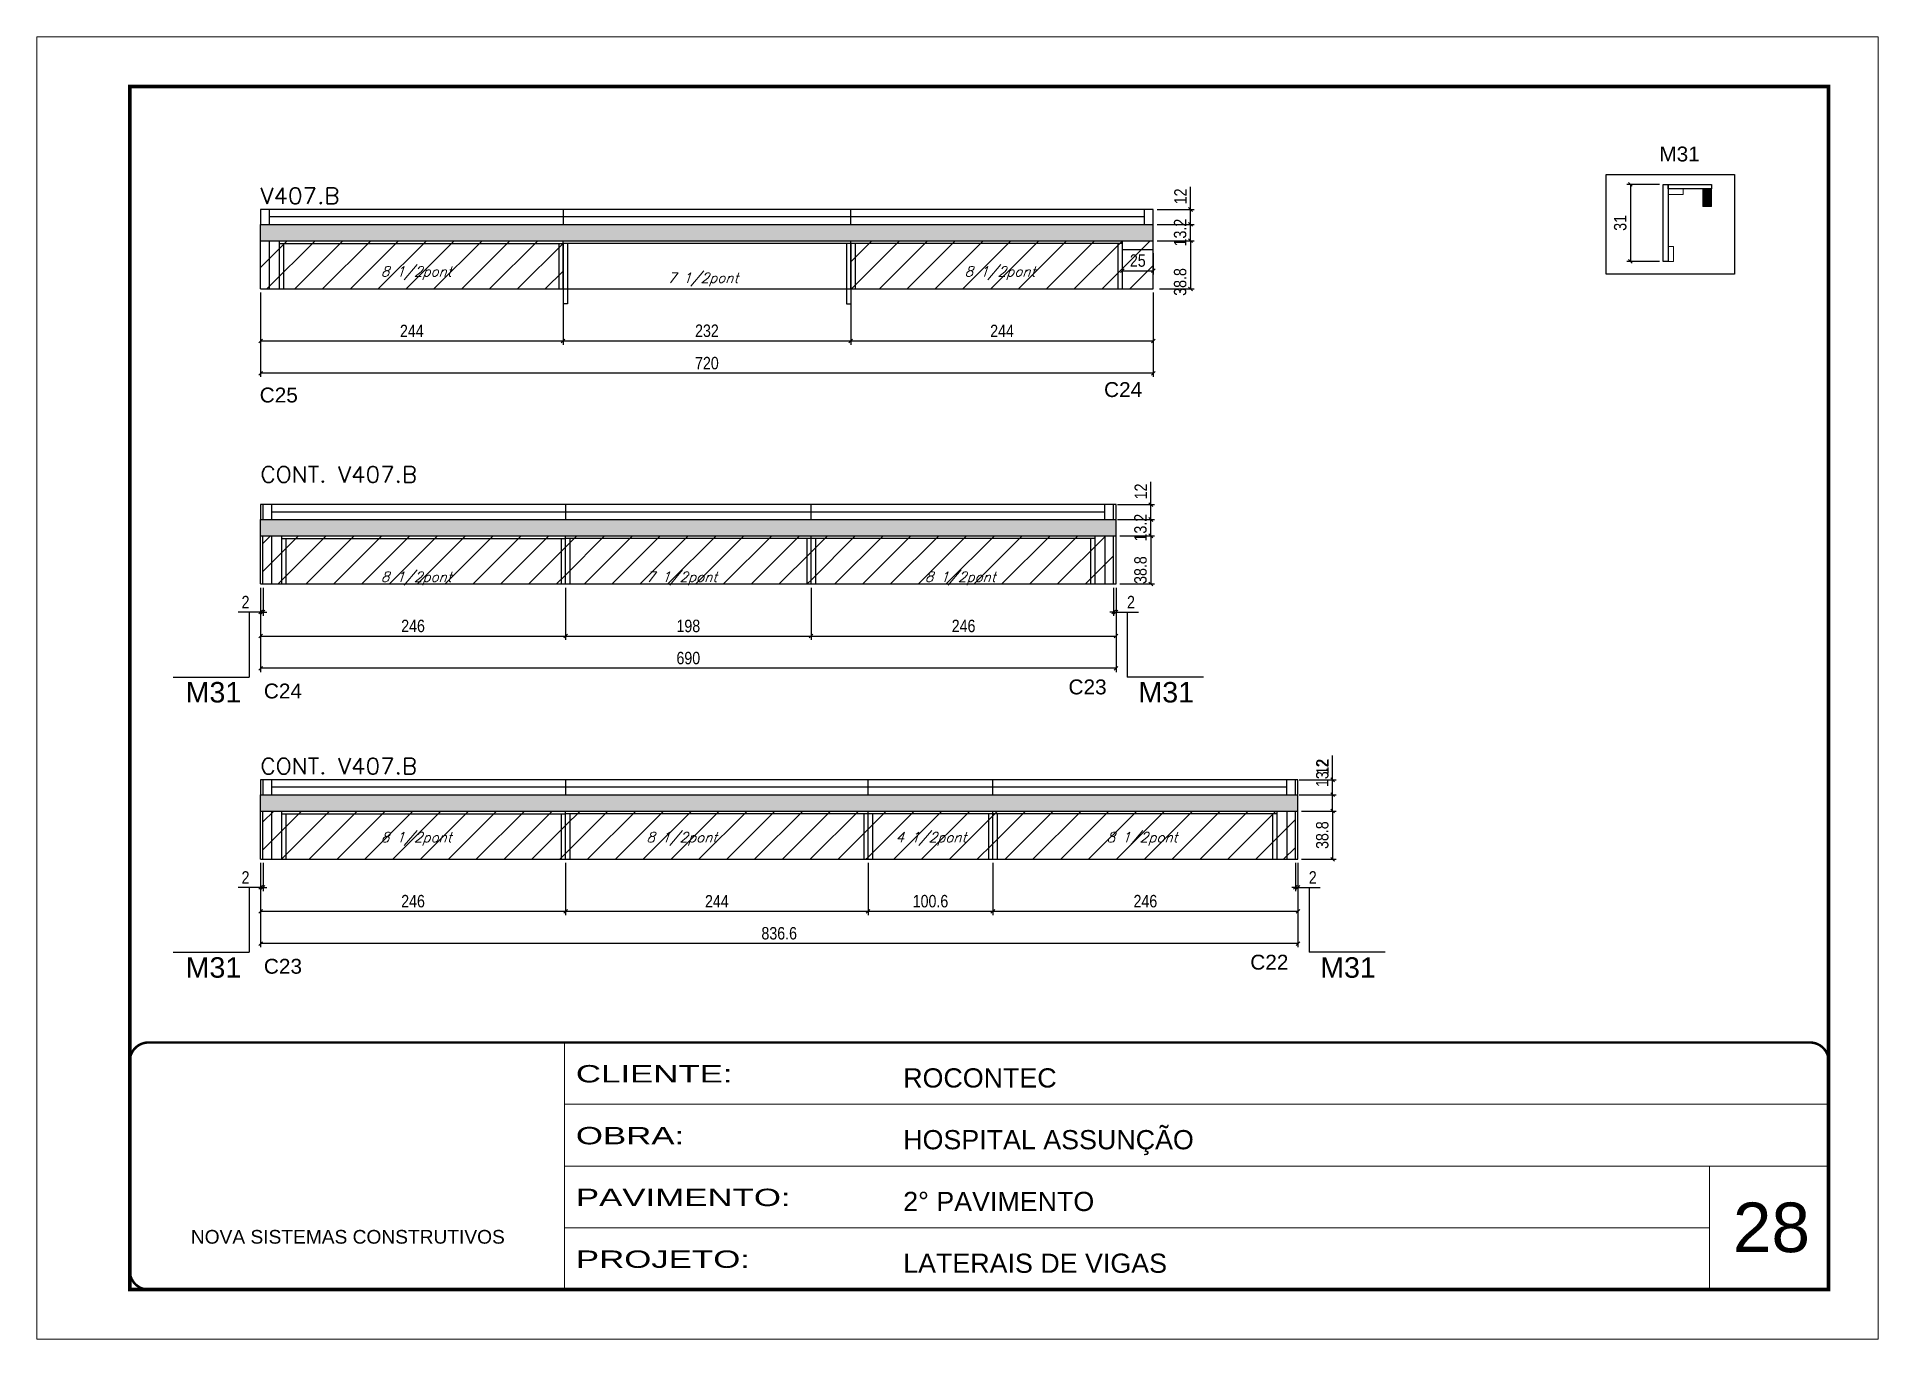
# Model space of a CAD drawing. Extents: x 137137 to 143418, y 10464 to 34486.
# Drawn here: x 141906 to 143391, y 26544 to 27594 of the extents above; entities that cross this region are included whole.
import ezdxf

# ---------------------------------------------------------------- set-up
doc = ezdxf.new("R2010")
doc.units = 0
doc.linetypes.add('CONTINUO', pattern=[0])
doc.linetypes.add('DASHED', pattern=[0.75, 0.5, -0.25])
for name, color, linetype in [('5', 5, 'Continuous'), ('COTA', 241, 'Continuous'), ('NOMENCLATURA', 7, 'Continuous'), ('Painéis', 200, 'Continuous'), ('Reaproveitamento', 251, 'Continuous'), ('SARR_2.2x7', 40, 'Continuous'), ('SARR_3.5x7', 81, 'Continuous'), ('SARR_EDITAR', 141, 'Continuous'), ('texto', 7, 'Continuous')]:
    doc.layers.add(name, color=color, linetype=linetype)
for name, color, linetype, lineweight in [('CARIMBO', 255, 'Continuous', 9), ('Folhas', 255, 'Continuous', 9), ('Madeira', 126, 'Continuous', 18), ('Sarr 2.2x7', 40, 'Continuous', 9), ('SARRAFO DE PRESSAO', 251, 'DASHED', 9), ('Texto Seção', 7, 'Continuous', 15)]:
    doc.layers.add(name, color=color, linetype=linetype, lineweight=lineweight)
doc.styles.add('ARIAL', font='arial.ttf')
doc.styles.add('COTA TECNICA', font='techl___.ttf', dxfattribs={"height": 10})
doc.styles.add('REGUA-120', font='ROMANS.shx', dxfattribs={"height": 15})
doc.styles.add('Romans', font='romans.shx')
doc.styles.get("Standard").update_dxf_attribs({"font": 'arial.ttf'})
doc.styles.add('Tecnologia', font='')
doc.styles.get('Tecnologia').set_extended_font_data('Forgotten Futurist')
doc.dimstyles.new('PAINEL', dxfattribs={"dimtxt": 10, "dimasz": 3, "dimexe": 3, "dimexo": 3, "dimgap": 3, "dimtad": 1, "dimdec": 1, "dimzin": 12, "dimdsep": 46, "dimtxsty": 'COTA TECNICA', "dimblk1": 'OBLIQUE', "dimblk2": 'OBLIQUE', "dimsah": 1, "dimcen": 0.9, "dimclrd": 4, "dimclre": 4, "dimclrt": 240, "dimadec": 1, "dimazin": 3, "dimtfac": 1, "dimtdec": 1, "dimtmove": 0, "dimatfit": 3, "dimfxl": 1, "dimtolj": 1, "dimtzin": 12, "dimarcsym": 0})
pattern_1 = [(45, (1571.5, -4e-12), (-11.2253202, 11.2253202), [])]

msp = doc.modelspace()

# ---------------------------------------------------------------- texts
at = {"layer": '5', "color": 7, "linetype": 'Continuous'}
msp.add_text('M31', height=12, rotation=359.99996, dxfattribs=at).set_placement((143214.3, 27493.86))
at = {"layer": '5', "linetype": 'Continuous'}
for s, p in [('C25', (142085.53, 27299.53)), ('C24', (142766.48, 27303.92)), ('C24', (142088.91, 27060.9)), ('C23', (142737.81, 27064.19)), ('C23', (142088.91, 26838.96)), ('C22', (142884.41, 26842.26))]:
    msp.add_text(s, height=12, rotation=359.99996, dxfattribs=at).set_placement(p)
at = {"layer": 'CARIMBO', "style": 'ARIAL'}
msp.add_text('28', height=40, dxfattribs=at).set_placement((143273.65, 26614.47))
at = {"layer": 'NOMENCLATURA', "linetype": 'Continuous'}
for p in [(142025.81, 27057.67), (142794.22, 27057.67), (142025.81, 26835.74), (142940.82, 26835.74)]:
    msp.add_text('M31', height=16.5, dxfattribs=at).set_placement(p)
at = {"layer": 'texto', "color": 2, "char_height": 8, "attachment_point": 5, "style": 'Romans'}
for s, insert in [('{\\Q19;\\C256;8 1/2pont}', (142211.78, 27403.84)), ('{\\Q19;\\C256;7 1/2pont}', (142442.97, 27398.74)), ('{\\Q19;\\C256;8 1/2pont}', (142682.53, 27403.84)), ('{\\Q19;\\C256;8 1/2pont}', (142211.78, 27157.64)), ('{\\Q19;\\C256;7 1/2pont}', (142425.92, 27157.64)), ('{\\Q19;\\C256;8 1/2pont}', (142650.53, 27157.64)), ('{\\Q19;\\C256;8 1/2pont}', (142211.78, 26947.71)), ('{\\Q19;\\C256;8 1/2pont}', (142425.92, 26947.71)), ('{\\Q19;\\C256;4 1/2pont}', (142626.9, 26947.71)), ('{\\Q19;\\C256;8 1/2pont}', (142797.13, 26947.71))]:
    msp.add_mtext(s, dxfattribs=dict(at, insert=insert))
at = {"layer": 'Texto Seção', "style": 'REGUA-120', "width": 1.05}
for s, p in [('V407.B', (142086.16, 27459.69)), ('CONT. V407.B', (142086.16, 27235.03)), ('CONT. V407.B', (142086.16, 26999.86))]:
    msp.add_text(s, height=13, dxfattribs=at).set_placement(p)

# ---------------------------------------------------------------- blocks, each defined once
blk = doc.blocks.new('9999999999')
at = {"color": 30, "linetype": 'CONTINUO'}
for p, q in [((98564.6, 34230.2), (98564.6, 34429.4)), ((98564.6, 34379.6), (99584, 34379.6)), ((98564.6, 34329.8), (99488, 34329.8)), ((99584, 34329.8), (99488, 34329.8)), ((99488, 34329.8), (99488, 34230.2)), ((98564.6, 34280), (99488, 34280))]:
    blk.add_line(p, q, dxfattribs=at)
at = {"color": 30, "linetype": 'CONTINUO', "const_width": 2}
blk.add_lwpolyline([(99584, 34230.2), (99584, 34414.4, 0.414214), (99569, 34429.4), (98229, 34429.4, 0.414214), (98214, 34414.4), (98214, 34245.2, 0.414214), (98229, 34230.2), (99584, 34230.2)], format="xyb", dxfattribs=at)
at = {"layer": 'Folhas'}
blk.add_lwpolyline([(98139, 34190.2), (99624, 34190.2), (99624, 35240.2), (98139, 35240.2)], close=True, dxfattribs=at)
at = {"layer": 'Folhas', "color": 30, "const_width": 3}
blk.add_lwpolyline([(98214, 34230.2), (99584, 34230.2), (99584, 35200.2), (98214, 35200.2)], close=True, dxfattribs=at)
at = {"color": 7, "linetype": 'Continuous', "ltscale": 5, "style": 'ARIAL'}
for s, height, p in [('ROCONTEC', 15.48, (98837.7, 34393.1)), ('HOSPITAL ASSUNÇÃO', 15.483, (98837.7, 34343.3)), ('2° PAVIMENTO', 15.483, (98837.7, 34293.5)), ('NOVA SISTEMAS CONSTRUTIVOS', 11.059, (98263.2, 34267.2)), ('LATERAIS DE VIGAS', 15.483, (98837.7, 34243.7))]:
    blk.add_text(s, height=height, dxfattribs=at).set_placement(p)
at = {"layer": 'Folhas', "color": 7, "style": 'Tecnologia', "width": 1.5}
for s, p in [('CLIENTE:', (98573.7, 34397.2)), ('OBRA:', (98573.7, 34347.3)), ('PAVIMENTO:', (98573.7, 34297.5)), ('PROJETO:', (98573.7, 34247.7))]:
    blk.add_text(s, height=14, dxfattribs=at).set_placement(p)
blk = doc.blocks.new('_Oblique')
at = {"color": 0, "linetype": 'ByBlock', "lineweight": -2}
blk.add_line((-0.5, -0.5), (0.5, 0.5), dxfattribs=at)
blk = doc.blocks.new('*D659')
at = {"layer": 'COTA', "color": 4, "lineweight": -2, "ltscale": 25, "transparency": 16777216}
for p, q in [((142086.2, 27388.1), (142086.2, 27320.1)), ((142806.2, 27388.1), (142806.2, 27320.1)), ((142806.2, 27323.1), (142086.2, 27323.1))]:
    blk.add_line(p, q, dxfattribs=at)
at = {"layer": 'Defpoints', "color": 0, "ltscale": 25, "transparency": 16777216}
for p in [(142086.2, 27391.1), (142806.2, 27391.1), (142086.2, 27323.1)]:
    blk.add_point(p, dxfattribs=at)
at = {"layer": 'COTA', "color": 4, "lineweight": -2, "ltscale": 25, "transparency": 16777216, "xscale": 3, "yscale": 3, "zscale": 3, "rotation": 180}
blk.add_blockref('_Oblique', (142086.2, 27323.1), dxfattribs=at)
at = {"layer": 'COTA', "color": 4, "lineweight": -2, "ltscale": 25, "transparency": 16777216, "xscale": 3, "yscale": 3, "zscale": 3}
blk.add_blockref('_Oblique', (142806.2, 27323.1), dxfattribs=at)
at = {"layer": 'COTA', "color": 240, "ltscale": 25, "transparency": 16777216, "insert": (142446.2, 27331.2), "char_height": 10, "attachment_point": 5, "style": 'COTA TECNICA'}
blk.add_mtext('\\A1;720', dxfattribs=at)
blk = doc.blocks.new('*D660')
at = {"layer": 'COTA', "color": 4, "lineweight": -2, "ltscale": 25, "transparency": 16777216}
for p, q in [((142086.2, 27388.1), (142086.2, 27346.1)), ((142330.2, 27388.1), (142330.2, 27346.1)), ((142086.2, 27349.1), (142330.2, 27349.1))]:
    blk.add_line(p, q, dxfattribs=at)
at = {"layer": 'Defpoints', "color": 0, "ltscale": 25, "transparency": 16777216}
for p in [(142086.2, 27391.1), (142330.2, 27391.1), (142330.2, 27349.1)]:
    blk.add_point(p, dxfattribs=at)
at = {"layer": 'COTA', "color": 4, "lineweight": -2, "ltscale": 25, "transparency": 16777216, "xscale": 3, "yscale": 3, "zscale": 3, "rotation": 180}
blk.add_blockref('_Oblique', (142086.2, 27349.1), dxfattribs=at)
at = {"layer": 'COTA', "color": 4, "lineweight": -2, "ltscale": 25, "transparency": 16777216, "xscale": 3, "yscale": 3, "zscale": 3}
blk.add_blockref('_Oblique', (142330.2, 27349.1), dxfattribs=at)
at = {"layer": 'COTA', "color": 240, "ltscale": 25, "transparency": 16777216, "insert": (142208.2, 27357.2), "char_height": 10, "attachment_point": 5, "style": 'COTA TECNICA'}
blk.add_mtext('\\A1;244', dxfattribs=at)
blk = doc.blocks.new('*D661')
at = {"layer": 'COTA', "color": 4, "lineweight": -2, "ltscale": 25, "transparency": 16777216}
for p, q in [((142330.2, 27388.1), (142330.2, 27346.1)), ((142562.2, 27388.1), (142562.2, 27346.1)), ((142330.2, 27349.1), (142562.2, 27349.1))]:
    blk.add_line(p, q, dxfattribs=at)
at = {"layer": 'Defpoints', "color": 0, "ltscale": 25, "transparency": 16777216}
for p in [(142330.2, 27391.1), (142562.2, 27391.1), (142562.2, 27349.1)]:
    blk.add_point(p, dxfattribs=at)
at = {"layer": 'COTA', "color": 4, "lineweight": -2, "ltscale": 25, "transparency": 16777216, "xscale": 3, "yscale": 3, "zscale": 3, "rotation": 180}
blk.add_blockref('_Oblique', (142330.2, 27349.1), dxfattribs=at)
at = {"layer": 'COTA', "color": 4, "lineweight": -2, "ltscale": 25, "transparency": 16777216, "xscale": 3, "yscale": 3, "zscale": 3}
blk.add_blockref('_Oblique', (142562.2, 27349.1), dxfattribs=at)
at = {"layer": 'COTA', "color": 240, "ltscale": 25, "transparency": 16777216, "insert": (142446.2, 27357.3), "char_height": 10, "attachment_point": 5, "style": 'COTA TECNICA'}
blk.add_mtext('\\A1;232', dxfattribs=at)
blk = doc.blocks.new('*D662')
at = {"layer": 'COTA', "color": 4, "lineweight": -2, "ltscale": 25, "transparency": 16777216}
for p, q in [((142562.2, 27388.1), (142562.2, 27346.1)), ((142806.2, 27388.1), (142806.2, 27346.1)), ((142562.2, 27349.1), (142806.2, 27349.1))]:
    blk.add_line(p, q, dxfattribs=at)
at = {"layer": 'Defpoints', "color": 0, "ltscale": 25, "transparency": 16777216}
for p in [(142562.2, 27391.1), (142806.2, 27391.1), (142806.2, 27349.1)]:
    blk.add_point(p, dxfattribs=at)
at = {"layer": 'COTA', "color": 4, "lineweight": -2, "ltscale": 25, "transparency": 16777216, "xscale": 3, "yscale": 3, "zscale": 3, "rotation": 180}
blk.add_blockref('_Oblique', (142562.2, 27349.1), dxfattribs=at)
at = {"layer": 'COTA', "color": 4, "lineweight": -2, "ltscale": 25, "transparency": 16777216, "xscale": 3, "yscale": 3, "zscale": 3}
blk.add_blockref('_Oblique', (142806.2, 27349.1), dxfattribs=at)
at = {"layer": 'COTA', "color": 240, "ltscale": 25, "transparency": 16777216, "insert": (142684.2, 27357.2), "char_height": 10, "attachment_point": 5, "style": 'COTA TECNICA'}
blk.add_mtext('\\A1;244', dxfattribs=at)
blk = doc.blocks.new('*D663')
at = {"layer": 'COTA', "color": 4, "lineweight": -2, "ltscale": 25, "transparency": 16777216}
for p, q in [((142809.2, 27429.9), (142839.2, 27429.9)), ((142836.2, 27429.9), (142836.2, 27391.1)), ((142811.2, 27391.1), (142839.2, 27391.1))]:
    blk.add_line(p, q, dxfattribs=at)
at = {"layer": 'Defpoints', "color": 0, "ltscale": 25, "transparency": 16777216}
for p in [(142806.2, 27429.9), (142808.2, 27391.1), (142836.2, 27391.1)]:
    blk.add_point(p, dxfattribs=at)
at = {"layer": 'COTA', "color": 4, "lineweight": -2, "ltscale": 25, "transparency": 16777216, "xscale": 3, "yscale": 3, "zscale": 3}
for p, rotation in [((142836.2, 27429.9), 90), ((142836.2, 27391.1), 270)]:
    blk.add_blockref('_Oblique', p, dxfattribs=dict(at, rotation=rotation))
at = {"layer": 'COTA', "color": 240, "ltscale": 25, "transparency": 16777216, "insert": (142827.9, 27396.7), "char_height": 10, "attachment_point": 5, "rotation": 90, "style": 'COTA TECNICA'}
blk.add_mtext('\\A1;38.8', dxfattribs=at)
blk = doc.blocks.new('*D664')
at = {"layer": 'COTA', "color": 4, "lineweight": -2, "ltscale": 25, "transparency": 16777216}
for p, q in [((142809.2, 27443.1), (142839.2, 27443.1)), ((142836.2, 27429.9), (142836.2, 27443.1)), ((142809.2, 27429.9), (142839.2, 27429.9))]:
    blk.add_line(p, q, dxfattribs=at)
at = {"layer": 'Defpoints', "color": 0, "ltscale": 25, "transparency": 16777216}
for p in [(142806.2, 27443.1), (142836.2, 27443.1), (142806.2, 27429.9)]:
    blk.add_point(p, dxfattribs=at)
at = {"layer": 'COTA', "color": 4, "lineweight": -2, "ltscale": 25, "transparency": 16777216, "xscale": 3, "yscale": 3, "zscale": 3}
for p, rotation in [((142836.2, 27443.1), 90), ((142836.2, 27429.9), 270)]:
    blk.add_blockref('_Oblique', p, dxfattribs=dict(at, rotation=rotation))
at = {"layer": 'COTA', "color": 240, "ltscale": 25, "transparency": 16777216, "insert": (142827.9, 27436.5), "char_height": 10, "attachment_point": 5, "rotation": 90, "style": 'COTA TECNICA'}
blk.add_mtext('\\A1;13.2', dxfattribs=at)
blk = doc.blocks.new('*D665')
at = {"layer": 'Defpoints', "color": 0, "linetype": 'ByBlock', "transparency": 16777216}
for p in [(143217.4, 27475.3), (143191, 27413.3), (143217.4, 27413.3)]:
    blk.add_point(p, dxfattribs=at)
at = {"layer": 'Sarr 2.2x7', "color": 4, "linetype": 'ByBlock', "lineweight": -2, "transparency": 16777216}
for p, q in [((143214.4, 27475.3), (143188, 27475.3)), ((143191, 27475.3), (143191, 27413.3)), ((143214.4, 27413.3), (143188, 27413.3))]:
    blk.add_line(p, q, dxfattribs=at)
at = {"layer": 'Sarr 2.2x7', "color": 4, "linetype": 'ByBlock', "lineweight": -2, "transparency": 16777216, "xscale": 3, "yscale": 3, "zscale": 3}
for p, rotation in [((143191, 27475.3), 90), ((143191, 27413.3), 270)]:
    blk.add_blockref('_Oblique', p, dxfattribs=dict(at, rotation=rotation))
at = {"layer": 'Sarr 2.2x7', "color": 240, "linetype": 'ByBlock', "transparency": 16777216, "insert": (143182.8, 27444.3), "char_height": 10, "attachment_point": 5, "rotation": 90, "style": 'COTA TECNICA'}
blk.add_mtext('\\A1;31', dxfattribs=at)
blk = doc.blocks.new('*D666')
at = {"layer": 'COTA', "color": 4, "lineweight": -2, "ltscale": 25, "transparency": 16777216}
for p, q in [((142086.2, 27150.2), (142086.2, 27082.2)), ((142776.2, 27150.2), (142776.2, 27082.2)), ((142776.2, 27085.2), (142086.2, 27085.2))]:
    blk.add_line(p, q, dxfattribs=at)
at = {"layer": 'Defpoints', "color": 0, "ltscale": 25, "transparency": 16777216}
for p in [(142086.2, 27153.2), (142776.2, 27153.2), (142086.2, 27085.2)]:
    blk.add_point(p, dxfattribs=at)
at = {"layer": 'COTA', "color": 4, "lineweight": -2, "ltscale": 25, "transparency": 16777216, "xscale": 3, "yscale": 3, "zscale": 3, "rotation": 180}
blk.add_blockref('_Oblique', (142086.2, 27085.2), dxfattribs=at)
at = {"layer": 'COTA', "color": 4, "lineweight": -2, "ltscale": 25, "transparency": 16777216, "xscale": 3, "yscale": 3, "zscale": 3}
blk.add_blockref('_Oblique', (142776.2, 27085.2), dxfattribs=at)
at = {"layer": 'COTA', "color": 240, "ltscale": 25, "transparency": 16777216, "insert": (142431.2, 27093.4), "char_height": 10, "attachment_point": 5, "style": 'COTA TECNICA'}
blk.add_mtext('\\A1;690', dxfattribs=at)
blk = doc.blocks.new('*D644')
at = {"layer": 'COTA', "color": 4, "lineweight": -2, "ltscale": 25, "transparency": 16777216}
for p, q in [((142086.2, 27150.2), (142086.2, 27108.2)), ((142332.2, 27150.2), (142332.2, 27108.2)), ((142086.2, 27111.2), (142332.2, 27111.2))]:
    blk.add_line(p, q, dxfattribs=at)
at = {"layer": 'Defpoints', "color": 0, "ltscale": 25, "transparency": 16777216}
for p in [(142086.2, 27153.2), (142332.2, 27153.2), (142332.2, 27111.2)]:
    blk.add_point(p, dxfattribs=at)
at = {"layer": 'COTA', "color": 4, "lineweight": -2, "ltscale": 25, "transparency": 16777216, "xscale": 3, "yscale": 3, "zscale": 3, "rotation": 180}
blk.add_blockref('_Oblique', (142086.2, 27111.2), dxfattribs=at)
at = {"layer": 'COTA', "color": 4, "lineweight": -2, "ltscale": 25, "transparency": 16777216, "xscale": 3, "yscale": 3, "zscale": 3}
blk.add_blockref('_Oblique', (142332.2, 27111.2), dxfattribs=at)
at = {"layer": 'COTA', "color": 240, "ltscale": 25, "transparency": 16777216, "insert": (142209.2, 27119.3), "char_height": 10, "attachment_point": 5, "style": 'COTA TECNICA'}
blk.add_mtext('\\A1;246', dxfattribs=at)
blk = doc.blocks.new('*D645')
at = {"layer": 'COTA', "color": 4, "lineweight": -2, "ltscale": 25, "transparency": 16777216}
for p, q in [((142332.2, 27150.2), (142332.2, 27108.2)), ((142530.2, 27150.2), (142530.2, 27108.2)), ((142332.2, 27111.2), (142530.2, 27111.2))]:
    blk.add_line(p, q, dxfattribs=at)
at = {"layer": 'Defpoints', "color": 0, "ltscale": 25, "transparency": 16777216}
for p in [(142332.2, 27153.2), (142530.2, 27153.2), (142530.2, 27111.2)]:
    blk.add_point(p, dxfattribs=at)
at = {"layer": 'COTA', "color": 4, "lineweight": -2, "ltscale": 25, "transparency": 16777216, "xscale": 3, "yscale": 3, "zscale": 3, "rotation": 180}
blk.add_blockref('_Oblique', (142332.2, 27111.2), dxfattribs=at)
at = {"layer": 'COTA', "color": 4, "lineweight": -2, "ltscale": 25, "transparency": 16777216, "xscale": 3, "yscale": 3, "zscale": 3}
blk.add_blockref('_Oblique', (142530.2, 27111.2), dxfattribs=at)
at = {"layer": 'COTA', "color": 240, "ltscale": 25, "transparency": 16777216, "insert": (142431.2, 27119.3), "char_height": 10, "attachment_point": 5, "style": 'COTA TECNICA'}
blk.add_mtext('\\A1;198', dxfattribs=at)
blk = doc.blocks.new('*D646')
at = {"layer": 'COTA', "color": 4, "lineweight": -2, "ltscale": 25, "transparency": 16777216}
for p, q in [((142530.2, 27150.2), (142530.2, 27108.2)), ((142776.2, 27150.2), (142776.2, 27108.2)), ((142530.2, 27111.2), (142776.2, 27111.2))]:
    blk.add_line(p, q, dxfattribs=at)
at = {"layer": 'Defpoints', "color": 0, "ltscale": 25, "transparency": 16777216}
for p in [(142530.2, 27153.2), (142776.2, 27153.2), (142776.2, 27111.2)]:
    blk.add_point(p, dxfattribs=at)
at = {"layer": 'COTA', "color": 4, "lineweight": -2, "ltscale": 25, "transparency": 16777216, "xscale": 3, "yscale": 3, "zscale": 3, "rotation": 180}
blk.add_blockref('_Oblique', (142530.2, 27111.2), dxfattribs=at)
at = {"layer": 'COTA', "color": 4, "lineweight": -2, "ltscale": 25, "transparency": 16777216, "xscale": 3, "yscale": 3, "zscale": 3}
blk.add_blockref('_Oblique', (142776.2, 27111.2), dxfattribs=at)
at = {"layer": 'COTA', "color": 240, "ltscale": 25, "transparency": 16777216, "insert": (142653.2, 27119.3), "char_height": 10, "attachment_point": 5, "style": 'COTA TECNICA'}
blk.add_mtext('\\A1;246', dxfattribs=at)
blk = doc.blocks.new('*D647')
at = {"layer": 'COTA', "color": 4, "lineweight": -2, "ltscale": 25, "transparency": 16777216}
for p, q in [((142779.2, 27192), (142807.2, 27192)), ((142804.2, 27192), (142804.2, 27153.2)), ((142779.2, 27153.2), (142807.2, 27153.2))]:
    blk.add_line(p, q, dxfattribs=at)
at = {"layer": 'Defpoints', "color": 0, "ltscale": 25, "transparency": 16777216}
for p in [(142776.2, 27192), (142776.2, 27153.2), (142804.2, 27153.2)]:
    blk.add_point(p, dxfattribs=at)
at = {"layer": 'COTA', "color": 4, "lineweight": -2, "ltscale": 25, "transparency": 16777216, "xscale": 3, "yscale": 3, "zscale": 3}
for p, rotation in [((142804.2, 27192), 90), ((142804.2, 27153.2), 270)]:
    blk.add_blockref('_Oblique', p, dxfattribs=dict(at, rotation=rotation))
at = {"layer": 'COTA', "color": 240, "ltscale": 25, "transparency": 16777216, "insert": (142795.9, 27164.4), "char_height": 10, "attachment_point": 5, "rotation": 90, "style": 'COTA TECNICA'}
blk.add_mtext('\\A1;38.8', dxfattribs=at)
blk = doc.blocks.new('*D648')
at = {"layer": 'COTA', "color": 4, "lineweight": -2, "ltscale": 25, "transparency": 16777216}
for p, q in [((142779.2, 27205.2), (142807.2, 27205.2)), ((142779.2, 27192), (142807.2, 27192)), ((142804.2, 27192), (142804.2, 27205.2))]:
    blk.add_line(p, q, dxfattribs=at)
at = {"layer": 'Defpoints', "color": 0, "ltscale": 25, "transparency": 16777216}
for p in [(142776.2, 27205.2), (142776.2, 27192), (142804.2, 27205.2)]:
    blk.add_point(p, dxfattribs=at)
at = {"layer": 'COTA', "color": 4, "lineweight": -2, "ltscale": 25, "transparency": 16777216, "xscale": 3, "yscale": 3, "zscale": 3}
for p, rotation in [((142804.2, 27205.2), 90), ((142804.2, 27192), 270)]:
    blk.add_blockref('_Oblique', p, dxfattribs=dict(at, rotation=rotation))
at = {"layer": 'COTA', "color": 240, "ltscale": 25, "transparency": 16777216, "insert": (142795.9, 27198.6), "char_height": 10, "attachment_point": 5, "rotation": 90, "style": 'COTA TECNICA'}
blk.add_mtext('\\A1;13.2', dxfattribs=at)
blk = doc.blocks.new('*D649')
at = {"layer": 'COTA', "color": 4, "lineweight": -2, "ltscale": 25, "transparency": 16777216}
for p, q in [((142774.2, 27150.2), (142774.2, 27127.6)), ((142776.2, 27150.2), (142776.2, 27127.6)), ((142774.2, 27130.6), (142771.2, 27130.6)), ((142774.2, 27130.6), (142776.2, 27130.6)), ((142776.2, 27130.6), (142794.3, 27130.6))]:
    blk.add_line(p, q, dxfattribs=at)
at = {"layer": 'Defpoints', "color": 0, "ltscale": 25, "transparency": 16777216}
for p in [(142774.2, 27153.2), (142776.2, 27153.2), (142776.2, 27130.6)]:
    blk.add_point(p, dxfattribs=at)
at = {"layer": 'COTA', "color": 4, "lineweight": -2, "ltscale": 25, "transparency": 16777216, "xscale": 3, "yscale": 3, "zscale": 3}
blk.add_blockref('_Oblique', (142774.2, 27130.6), dxfattribs=at)
at = {"layer": 'COTA', "color": 4, "lineweight": -2, "ltscale": 25, "transparency": 16777216, "xscale": 3, "yscale": 3, "zscale": 3, "rotation": 180}
blk.add_blockref('_Oblique', (142776.2, 27130.6), dxfattribs=at)
at = {"layer": 'COTA', "color": 240, "ltscale": 25, "transparency": 16777216, "insert": (142788.2, 27138.6), "char_height": 10, "attachment_point": 5, "style": 'COTA TECNICA'}
blk.add_mtext('\\A1;2', dxfattribs=at)
blk = doc.blocks.new('*D650')
at = {"layer": 'COTA', "color": 4, "lineweight": -2, "ltscale": 25, "transparency": 16777216}
for p, q in [((142086.2, 27150.2), (142086.2, 27127.6)), ((142088.2, 27150.2), (142088.2, 27127.6)), ((142086.2, 27130.6), (142068.1, 27130.6)), ((142088.2, 27130.6), (142086.2, 27130.6)), ((142088.2, 27130.6), (142091.2, 27130.6))]:
    blk.add_line(p, q, dxfattribs=at)
at = {"layer": 'Defpoints', "color": 0, "ltscale": 25, "transparency": 16777216}
for p in [(142086.2, 27153.2), (142088.2, 27153.2), (142086.2, 27130.6)]:
    blk.add_point(p, dxfattribs=at)
at = {"layer": 'COTA', "color": 4, "lineweight": -2, "ltscale": 25, "transparency": 16777216, "xscale": 3, "yscale": 3, "zscale": 3}
blk.add_blockref('_Oblique', (142086.2, 27130.6), dxfattribs=at)
at = {"layer": 'COTA', "color": 4, "lineweight": -2, "ltscale": 25, "transparency": 16777216, "xscale": 3, "yscale": 3, "zscale": 3, "rotation": 180}
blk.add_blockref('_Oblique', (142088.2, 27130.6), dxfattribs=at)
at = {"layer": 'COTA', "color": 240, "ltscale": 25, "transparency": 16777216, "insert": (142074.1, 27138.6), "char_height": 10, "attachment_point": 5, "style": 'COTA TECNICA'}
blk.add_mtext('\\A1;2', dxfattribs=at)
blk = doc.blocks.new('*D651')
at = {"layer": 'COTA', "color": 4, "lineweight": -2, "ltscale": 25, "transparency": 16777216}
for p, q in [((142086.2, 26928.3), (142086.2, 26860.3)), ((142922.8, 26928.3), (142922.8, 26860.3)), ((142922.8, 26863.3), (142086.2, 26863.3))]:
    blk.add_line(p, q, dxfattribs=at)
at = {"layer": 'Defpoints', "color": 0, "ltscale": 25, "transparency": 16777216}
for p in [(142086.2, 26931.3), (142922.8, 26931.3), (142086.2, 26863.3)]:
    blk.add_point(p, dxfattribs=at)
at = {"layer": 'COTA', "color": 4, "lineweight": -2, "ltscale": 25, "transparency": 16777216, "xscale": 3, "yscale": 3, "zscale": 3, "rotation": 180}
blk.add_blockref('_Oblique', (142086.2, 26863.3), dxfattribs=at)
at = {"layer": 'COTA', "color": 4, "lineweight": -2, "ltscale": 25, "transparency": 16777216, "xscale": 3, "yscale": 3, "zscale": 3}
blk.add_blockref('_Oblique', (142922.8, 26863.3), dxfattribs=at)
at = {"layer": 'COTA', "color": 240, "ltscale": 25, "transparency": 16777216, "insert": (142504.5, 26871.5), "char_height": 10, "attachment_point": 5, "style": 'COTA TECNICA'}
blk.add_mtext('\\A1;836.6', dxfattribs=at)
blk = doc.blocks.new('*D652')
at = {"layer": 'COTA', "color": 4, "lineweight": -2, "ltscale": 25, "transparency": 16777216}
for p, q in [((142086.2, 26928.3), (142086.2, 26886.3)), ((142332.2, 26928.3), (142332.2, 26886.3)), ((142086.2, 26889.3), (142332.2, 26889.3))]:
    blk.add_line(p, q, dxfattribs=at)
at = {"layer": 'Defpoints', "color": 0, "ltscale": 25, "transparency": 16777216}
for p in [(142086.2, 26931.3), (142332.2, 26931.3), (142332.2, 26889.3)]:
    blk.add_point(p, dxfattribs=at)
at = {"layer": 'COTA', "color": 4, "lineweight": -2, "ltscale": 25, "transparency": 16777216, "xscale": 3, "yscale": 3, "zscale": 3, "rotation": 180}
blk.add_blockref('_Oblique', (142086.2, 26889.3), dxfattribs=at)
at = {"layer": 'COTA', "color": 4, "lineweight": -2, "ltscale": 25, "transparency": 16777216, "xscale": 3, "yscale": 3, "zscale": 3}
blk.add_blockref('_Oblique', (142332.2, 26889.3), dxfattribs=at)
at = {"layer": 'COTA', "color": 240, "ltscale": 25, "transparency": 16777216, "insert": (142209.2, 26897.4), "char_height": 10, "attachment_point": 5, "style": 'COTA TECNICA'}
blk.add_mtext('\\A1;246', dxfattribs=at)
blk = doc.blocks.new('*D595')
at = {"layer": 'COTA', "color": 4, "lineweight": -2, "ltscale": 25, "transparency": 16777216}
for p, q in [((142332.2, 26928.3), (142332.2, 26886.3)), ((142576.2, 26928.3), (142576.2, 26886.3)), ((142332.2, 26889.3), (142576.2, 26889.3))]:
    blk.add_line(p, q, dxfattribs=at)
at = {"layer": 'Defpoints', "color": 0, "ltscale": 25, "transparency": 16777216}
for p in [(142332.2, 26931.3), (142576.2, 26931.3), (142576.2, 26889.3)]:
    blk.add_point(p, dxfattribs=at)
at = {"layer": 'COTA', "color": 4, "lineweight": -2, "ltscale": 25, "transparency": 16777216, "xscale": 3, "yscale": 3, "zscale": 3, "rotation": 180}
blk.add_blockref('_Oblique', (142332.2, 26889.3), dxfattribs=at)
at = {"layer": 'COTA', "color": 4, "lineweight": -2, "ltscale": 25, "transparency": 16777216, "xscale": 3, "yscale": 3, "zscale": 3}
blk.add_blockref('_Oblique', (142576.2, 26889.3), dxfattribs=at)
at = {"layer": 'COTA', "color": 240, "ltscale": 25, "transparency": 16777216, "insert": (142454.2, 26897.4), "char_height": 10, "attachment_point": 5, "style": 'COTA TECNICA'}
blk.add_mtext('\\A1;244', dxfattribs=at)
blk = doc.blocks.new('*D653')
at = {"layer": 'COTA', "color": 4, "lineweight": -2, "ltscale": 25, "transparency": 16777216}
for p, q in [((142676.8, 26928.3), (142676.8, 26886.3)), ((142922.8, 26928.3), (142922.8, 26886.3)), ((142676.8, 26889.3), (142922.8, 26889.3))]:
    blk.add_line(p, q, dxfattribs=at)
at = {"layer": 'Defpoints', "color": 0, "ltscale": 25, "transparency": 16777216}
for p in [(142676.8, 26931.3), (142922.8, 26931.3), (142922.8, 26889.3)]:
    blk.add_point(p, dxfattribs=at)
at = {"layer": 'COTA', "color": 4, "lineweight": -2, "ltscale": 25, "transparency": 16777216, "xscale": 3, "yscale": 3, "zscale": 3, "rotation": 180}
blk.add_blockref('_Oblique', (142676.8, 26889.3), dxfattribs=at)
at = {"layer": 'COTA', "color": 4, "lineweight": -2, "ltscale": 25, "transparency": 16777216, "xscale": 3, "yscale": 3, "zscale": 3}
blk.add_blockref('_Oblique', (142922.8, 26889.3), dxfattribs=at)
at = {"layer": 'COTA', "color": 240, "ltscale": 25, "transparency": 16777216, "insert": (142799.8, 26897.4), "char_height": 10, "attachment_point": 5, "style": 'COTA TECNICA'}
blk.add_mtext('\\A1;246', dxfattribs=at)
blk = doc.blocks.new('*D654')
at = {"layer": 'COTA', "color": 4, "lineweight": -2, "ltscale": 25, "transparency": 16777216}
for p, q in [((142925.8, 26970.1), (142953.8, 26970.1)), ((142950.8, 26970.1), (142950.8, 26931.3)), ((142925.8, 26931.3), (142953.8, 26931.3))]:
    blk.add_line(p, q, dxfattribs=at)
at = {"layer": 'Defpoints', "color": 0, "ltscale": 25, "transparency": 16777216}
for p in [(142922.8, 26970.1), (142922.8, 26931.3), (142950.8, 26931.3)]:
    blk.add_point(p, dxfattribs=at)
at = {"layer": 'COTA', "color": 4, "lineweight": -2, "ltscale": 25, "transparency": 16777216, "xscale": 3, "yscale": 3, "zscale": 3}
for p, rotation in [((142950.8, 26970.1), 90), ((142950.8, 26931.3), 270)]:
    blk.add_blockref('_Oblique', p, dxfattribs=dict(at, rotation=rotation))
at = {"layer": 'COTA', "color": 240, "ltscale": 25, "transparency": 16777216, "insert": (142942.5, 26950.7), "char_height": 10, "attachment_point": 5, "rotation": 90, "style": 'COTA TECNICA'}
blk.add_mtext('\\A1;38.8', dxfattribs=at)
blk = doc.blocks.new('*D655')
at = {"layer": 'COTA', "color": 4, "lineweight": -2, "ltscale": 25, "transparency": 16777216}
for p, q in [((142950.8, 26983.3), (142950.8, 27015)), ((142925.8, 26983.3), (142953.8, 26983.3)), ((142950.8, 26970.1), (142950.8, 26983.3)), ((142925.8, 26970.1), (142953.8, 26970.1))]:
    blk.add_line(p, q, dxfattribs=at)
at = {"layer": 'Defpoints', "color": 0, "ltscale": 25, "transparency": 16777216}
for p in [(142922.8, 26983.3), (142950.8, 26983.3), (142922.8, 26970.1)]:
    blk.add_point(p, dxfattribs=at)
at = {"layer": 'COTA', "color": 4, "lineweight": -2, "ltscale": 25, "transparency": 16777216, "xscale": 3, "yscale": 3, "zscale": 3}
for p, rotation in [((142950.8, 26983.3), 90), ((142950.8, 26970.1), 270)]:
    blk.add_blockref('_Oblique', p, dxfattribs=dict(at, rotation=rotation))
at = {"layer": 'COTA', "color": 240, "ltscale": 25, "transparency": 16777216, "insert": (142942.5, 27000.6), "char_height": 10, "attachment_point": 5, "rotation": 90, "style": 'COTA TECNICA'}
blk.add_mtext('\\A1;13.2', dxfattribs=at)
blk = doc.blocks.new('*D656')
at = {"layer": 'COTA', "color": 4, "lineweight": -2, "ltscale": 25, "transparency": 16777216}
for p, q in [((142920.8, 26928.3), (142920.8, 26905.6)), ((142922.8, 26928.3), (142922.8, 26905.6)), ((142920.8, 26908.6), (142917.8, 26908.6)), ((142920.8, 26908.6), (142922.8, 26908.6)), ((142922.8, 26908.6), (142940.9, 26908.6))]:
    blk.add_line(p, q, dxfattribs=at)
at = {"layer": 'Defpoints', "color": 0, "ltscale": 25, "transparency": 16777216}
for p in [(142920.8, 26931.3), (142922.8, 26931.3), (142922.8, 26908.6)]:
    blk.add_point(p, dxfattribs=at)
at = {"layer": 'COTA', "color": 4, "lineweight": -2, "ltscale": 25, "transparency": 16777216, "xscale": 3, "yscale": 3, "zscale": 3}
blk.add_blockref('_Oblique', (142920.8, 26908.6), dxfattribs=at)
at = {"layer": 'COTA', "color": 4, "lineweight": -2, "ltscale": 25, "transparency": 16777216, "xscale": 3, "yscale": 3, "zscale": 3, "rotation": 180}
blk.add_blockref('_Oblique', (142922.8, 26908.6), dxfattribs=at)
at = {"layer": 'COTA', "color": 240, "ltscale": 25, "transparency": 16777216, "insert": (142934.8, 26916.6), "char_height": 10, "attachment_point": 5, "style": 'COTA TECNICA'}
blk.add_mtext('\\A1;2', dxfattribs=at)
blk = doc.blocks.new('*D657')
at = {"layer": 'COTA', "color": 4, "lineweight": -2, "ltscale": 25, "transparency": 16777216}
for p, q in [((142086.2, 26928.3), (142086.2, 26905.6)), ((142088.2, 26928.3), (142088.2, 26905.6)), ((142086.2, 26908.6), (142068.1, 26908.6)), ((142088.2, 26908.6), (142086.2, 26908.6)), ((142088.2, 26908.6), (142091.2, 26908.6))]:
    blk.add_line(p, q, dxfattribs=at)
at = {"layer": 'Defpoints', "color": 0, "ltscale": 25, "transparency": 16777216}
for p in [(142086.2, 26931.3), (142088.2, 26931.3), (142086.2, 26908.6)]:
    blk.add_point(p, dxfattribs=at)
at = {"layer": 'COTA', "color": 4, "lineweight": -2, "ltscale": 25, "transparency": 16777216, "xscale": 3, "yscale": 3, "zscale": 3}
blk.add_blockref('_Oblique', (142086.2, 26908.6), dxfattribs=at)
at = {"layer": 'COTA', "color": 4, "lineweight": -2, "ltscale": 25, "transparency": 16777216, "xscale": 3, "yscale": 3, "zscale": 3, "rotation": 180}
blk.add_blockref('_Oblique', (142088.2, 26908.6), dxfattribs=at)
at = {"layer": 'COTA', "color": 240, "ltscale": 25, "transparency": 16777216, "insert": (142074.1, 26916.6), "char_height": 10, "attachment_point": 5, "style": 'COTA TECNICA'}
blk.add_mtext('\\A1;2', dxfattribs=at)
blk = doc.blocks.new('*D658')
at = {"layer": 'COTA', "color": 4, "lineweight": -2, "ltscale": 25, "transparency": 16777216}
for p, q in [((142576.2, 26928.3), (142576.2, 26886.3)), ((142676.8, 26928.3), (142676.8, 26886.3)), ((142576.2, 26889.3), (142676.8, 26889.3))]:
    blk.add_line(p, q, dxfattribs=at)
at = {"layer": 'Defpoints', "color": 0, "ltscale": 25, "transparency": 16777216}
for p in [(142576.2, 26931.3), (142676.8, 26931.3), (142676.8, 26889.3)]:
    blk.add_point(p, dxfattribs=at)
at = {"layer": 'COTA', "color": 4, "lineweight": -2, "ltscale": 25, "transparency": 16777216, "xscale": 3, "yscale": 3, "zscale": 3, "rotation": 180}
blk.add_blockref('_Oblique', (142576.2, 26889.3), dxfattribs=at)
at = {"layer": 'COTA', "color": 4, "lineweight": -2, "ltscale": 25, "transparency": 16777216, "xscale": 3, "yscale": 3, "zscale": 3}
blk.add_blockref('_Oblique', (142676.8, 26889.3), dxfattribs=at)
at = {"layer": 'COTA', "color": 240, "ltscale": 25, "transparency": 16777216, "insert": (142626.5, 26897.4), "char_height": 10, "attachment_point": 5, "style": 'COTA TECNICA'}
blk.add_mtext('\\A1;100.6', dxfattribs=at)
blk = doc.blocks.new('*D1076')
at = {"layer": 'COTA', "color": 4, "lineweight": -2, "ltscale": 25, "transparency": 16777216}
for p, q in [((142781.2, 27419.9), (142781.2, 27402.8)), ((142806.2, 27419.9), (142806.2, 27402.8)), ((142781.2, 27405.8), (142806.2, 27405.8))]:
    blk.add_line(p, q, dxfattribs=at)
at = {"layer": 'Defpoints', "color": 0, "ltscale": 25, "transparency": 16777216}
for p in [(142781.2, 27422.9), (142806.2, 27422.9), (142806.2, 27405.8)]:
    blk.add_point(p, dxfattribs=at)
at = {"layer": 'COTA', "color": 4, "lineweight": -2, "ltscale": 25, "transparency": 16777216, "xscale": 3, "yscale": 3, "zscale": 3, "rotation": 180}
blk.add_blockref('_Oblique', (142781.2, 27405.8), dxfattribs=at)
at = {"layer": 'COTA', "color": 4, "lineweight": -2, "ltscale": 25, "transparency": 16777216, "xscale": 3, "yscale": 3, "zscale": 3}
blk.add_blockref('_Oblique', (142806.2, 27405.8), dxfattribs=at)
at = {"layer": 'COTA', "color": 240, "ltscale": 25, "transparency": 16777216, "insert": (142793.7, 27413.9), "char_height": 10, "attachment_point": 5, "style": 'COTA TECNICA'}
blk.add_mtext('\\A1;25', dxfattribs=at)
blk = doc.blocks.new('*D1077')
at = {"layer": 'COTA', "color": 4, "lineweight": -2, "ltscale": 25, "transparency": 16777216}
for p, q in [((142836.2, 27455.1), (142836.2, 27473.4)), ((142809.2, 27455.1), (142839.2, 27455.1)), ((142809.2, 27443.1), (142839.2, 27443.1)), ((142836.2, 27443.1), (142836.2, 27455.1))]:
    blk.add_line(p, q, dxfattribs=at)
at = {"layer": 'Defpoints', "color": 0, "ltscale": 25, "transparency": 16777216}
for p in [(142806.2, 27455.1), (142806.2, 27443.1), (142836.2, 27455.1)]:
    blk.add_point(p, dxfattribs=at)
at = {"layer": 'COTA', "color": 4, "lineweight": -2, "ltscale": 25, "transparency": 16777216, "xscale": 3, "yscale": 3, "zscale": 3}
for p, rotation in [((142836.2, 27455.1), 90), ((142836.2, 27443.1), 270)]:
    blk.add_blockref('_Oblique', p, dxfattribs=dict(at, rotation=rotation))
at = {"layer": 'COTA', "color": 240, "ltscale": 25, "transparency": 16777216, "insert": (142828.1, 27465.7), "char_height": 10, "attachment_point": 5, "rotation": 90, "style": 'COTA TECNICA'}
blk.add_mtext('\\A1;12', dxfattribs=at)
blk = doc.blocks.new('*D1078')
at = {"layer": 'COTA', "color": 4, "lineweight": -2, "ltscale": 25, "transparency": 16777216}
for p, q in [((142804.2, 27217.2), (142804.2, 27235.5)), ((142777.2, 27217.2), (142807.2, 27217.2)), ((142804.2, 27205.2), (142804.2, 27217.2)), ((142777.2, 27205.2), (142807.2, 27205.2))]:
    blk.add_line(p, q, dxfattribs=at)
at = {"layer": 'Defpoints', "color": 0, "ltscale": 25, "transparency": 16777216}
for p in [(142774.2, 27217.2), (142804.2, 27217.2), (142774.2, 27205.2)]:
    blk.add_point(p, dxfattribs=at)
at = {"layer": 'COTA', "color": 4, "lineweight": -2, "ltscale": 25, "transparency": 16777216, "xscale": 3, "yscale": 3, "zscale": 3}
for p, rotation in [((142804.2, 27217.2), 90), ((142804.2, 27205.2), 270)]:
    blk.add_blockref('_Oblique', p, dxfattribs=dict(at, rotation=rotation))
at = {"layer": 'COTA', "color": 240, "ltscale": 25, "transparency": 16777216, "insert": (142796.1, 27227.8), "char_height": 10, "attachment_point": 5, "rotation": 90, "style": 'COTA TECNICA'}
blk.add_mtext('\\A1;12', dxfattribs=at)
blk = doc.blocks.new('*D1079')
at = {"layer": 'COTA', "color": 4, "lineweight": -2, "ltscale": 25, "transparency": 16777216}
for p, q in [((142950.8, 26995.3), (142950.8, 27013.6)), ((142923.8, 26995.3), (142953.8, 26995.3)), ((142923.8, 26983.3), (142953.8, 26983.3)), ((142950.8, 26983.3), (142950.8, 26995.3))]:
    blk.add_line(p, q, dxfattribs=at)
at = {"layer": 'Defpoints', "color": 0, "ltscale": 25, "transparency": 16777216}
for p in [(142920.8, 26995.3), (142920.8, 26983.3), (142950.8, 26995.3)]:
    blk.add_point(p, dxfattribs=at)
at = {"layer": 'COTA', "color": 4, "lineweight": -2, "ltscale": 25, "transparency": 16777216, "xscale": 3, "yscale": 3, "zscale": 3}
for p, rotation in [((142950.8, 26995.3), 90), ((142950.8, 26983.3), 270)]:
    blk.add_blockref('_Oblique', p, dxfattribs=dict(at, rotation=rotation))
at = {"layer": 'COTA', "color": 240, "ltscale": 25, "transparency": 16777216, "insert": (142942.7, 27005.9), "char_height": 10, "attachment_point": 5, "rotation": 90, "style": 'COTA TECNICA'}
blk.add_mtext('\\A1;12', dxfattribs=at)

# ---------------------------------------------------------------- dimensions: what is measured, and where the dimension line sits
at = {"layer": 'COTA', "ltscale": 25}
for base, p1, p2, picture, middle in [((142836.17, 27455.08), (142806.17, 27443.08), (142806.17, 27455.08), '*D1077', (142828.11, 27465.74)), ((142804.17, 27217.19), (142774.17, 27205.19), (142774.17, 27217.19), '*D1078', (142796.11, 27227.84)), ((142950.77, 26995.26), (142920.77, 26983.26), (142920.77, 26995.26), '*D1079', (142942.71, 27005.91)), ((142950.77, 26983.26), (142922.77, 26970.06), (142922.77, 26983.26), '*D655', (142942.55, 27000.62)), ((142950.77, 26931.26), (142922.77, 26970.06), (142922.77, 26931.26), '*D654', (142942.52, 26950.66))]:
    dim = msp.add_linear_dim(base=base, p1=p1, p2=p2, angle=90, dimstyle='PAINEL', dxfattribs=at)
    dim.commit()
    dim.dimension.update_dxf_attribs({"geometry": picture, "text_midpoint": middle})
for base, p1, p2, picture, middle in [((142836.17, 27443.08), (142806.17, 27429.88), (142806.17, 27443.08), '*D664', (142836.17, 27436.48)), ((142836.17, 27391.08), (142806.17, 27429.88), (142808.17, 27391.08), '*D663', (142836.17, 27396.67)), ((142804.17, 27205.19), (142776.17, 27191.99), (142776.17, 27205.19), '*D648', (142804.17, 27198.59)), ((142804.17, 27153.19), (142776.17, 27191.99), (142776.17, 27153.19), '*D647', (142804.17, 27164.42))]:
    dim = msp.add_linear_dim(base=base, p1=p1, p2=p2, angle=90, dimstyle='PAINEL', dxfattribs=at)
    dim.commit()
    dim.dimension.update_dxf_attribs({"geometry": picture, "text_midpoint": middle, "dimtype": 160})
for base, p1, p2, picture, middle in [((142806.17, 27405.75), (142781.17, 27422.88), (142806.17, 27422.88), '*D1076', (142793.67, 27413.86)), ((142086.17, 27323.12), (142806.17, 27391.08), (142086.17, 27391.08), '*D659', (142446.17, 27331.22)), ((142330.17, 27349.11), (142086.17, 27391.08), (142330.17, 27391.08), '*D660', (142208.17, 27357.18)), ((142562.17, 27349.11), (142330.17, 27391.08), (142562.17, 27391.08), '*D661', (142446.17, 27357.33)), ((142086.17, 27130.56), (142088.17, 27153.19), (142086.17, 27153.19), '*D650', (142074.12, 27138.56)), ((142086.17, 27085.23), (142776.17, 27153.19), (142086.17, 27153.19), '*D666', (142431.17, 27093.36)), ((142332.17, 27111.21), (142086.17, 27153.19), (142332.17, 27153.19), '*D644', (142209.17, 27119.32)), ((142530.17, 27111.21), (142332.17, 27153.19), (142530.17, 27153.19), '*D645', (142431.17, 27119.32)), ((142776.17, 27130.56), (142774.17, 27153.19), (142776.17, 27153.19), '*D649', (142788.23, 27138.56)), ((142086.17, 26908.62), (142088.17, 26931.26), (142086.17, 26931.26), '*D657', (142074.12, 26916.62)), ((142086.17, 26863.29), (142922.77, 26931.26), (142086.17, 26931.26), '*D651', (142504.47, 26871.54)), ((142332.17, 26889.28), (142086.17, 26931.26), (142332.17, 26931.26), '*D652', (142209.17, 26897.38)), ((142576.17, 26889.28), (142332.17, 26931.26), (142576.17, 26931.26), '*D595', (142454.17, 26897.35)), ((142676.77, 26889.28), (142576.17, 26931.26), (142676.77, 26931.26), '*D658', (142626.47, 26897.38)), ((142922.77, 26908.62), (142920.77, 26931.26), (142922.77, 26931.26), '*D656', (142934.83, 26916.62))]:
    dim = msp.add_linear_dim(base=base, p1=p1, p2=p2, dimstyle='PAINEL', dxfattribs=at)
    dim.commit()
    dim.dimension.update_dxf_attribs({"geometry": picture, "text_midpoint": middle})
for base, p1, p2, picture, middle in [((142806.17, 27349.11), (142562.17, 27391.08), (142806.17, 27391.08), '*D662', (142684.17, 27357.18)), ((142776.17, 27111.21), (142530.17, 27153.19), (142776.17, 27153.19), '*D646', (142653.17, 27119.32)), ((142922.77, 26889.28), (142676.77, 26931.26), (142922.77, 26931.26), '*D653', (142799.77, 26897.38))]:
    dim = msp.add_linear_dim(base=base, p1=p1, p2=p2, dimstyle='PAINEL', override={"dimtmove": 1}, dxfattribs=at)
    dim.commit()
    dim.dimension.update_dxf_attribs({"geometry": picture, "text_midpoint": middle})
at = {"layer": 'Sarr 2.2x7', "linetype": 'ByBlock'}
dim = msp.add_linear_dim(base=(143190.97, 27413.26), p1=(143217.41, 27475.26), p2=(143217.41, 27413.26), angle=90, dimstyle='PAINEL', override={"dimlfac": 0.5}, dxfattribs=at)
dim.commit()
dim.dimension.update_dxf_attribs({"geometry": '*D665', "text_midpoint": (143182.75, 27444.26)})

# ---------------------------------------------------------------- hatches: boundary and pattern name
at = {"layer": 'COTA', "linetype": 'ByBlock'}
h = msp.add_hatch(dxfattribs=at)
h.set_pattern_fill('AR-CONC', color=256, scale=0.03)
h.set_pattern_definition([(50, (2834.681, -5749.542), (5.46554007, -0.47817257), [0.5715, -6.2865]), (355, (2834.681, -5749.542), (-1.05730264, 5.73170536), [0.4572, -5.02921753]), (100.4514447, (2835.1366, -5749.582), (4.40823741, 5.25353256), [0.48570026, -5.34270734]), (46.1842, (2834.681, -5748.018), (8.13237123, -1.26126984), [0.85725, -9.42975]), (96.6355576, (2835.359, -5748.123), (7.122124, 7.42278374), [0.7285507, -8.01406824]), (351.184151, (2834.681, -5748.018), (7.122124, 7.42278374), [0.685799, -7.54379196]), (21, (2835.443, -5748.399), (4.54843174, -3.06795595), [0.5715, -6.2865]), (326, (2835.443, -5748.399), (1.85406085, 5.52563898), [0.4572, -5.0292]), (71.451445, (2835.822, -5748.655), (6.40249258, 2.45768307), [0.48570026, -5.34269813]), (37.5, (2834.6812, -5749.5421), (0.092658098, 2.536651166), [0, -4.96824, 0, -5.1054, 0, -5.04825]), (7.5, (2834.6812, -5749.542), (2.004589875, 3.005417245), [0, -2.91084, 0, -4.85394, 0, -1.92405]), (327.5, (2832.982, -5749.5421), (4.067717855, -0.17186232), [0, -1.905, 0, -5.9436, 0, -7.8867]), (317.5, (2832.22, -5749.542), (4.44387544, 0.76279473), [0, -2.4765, 0, -3.94716, 0, -5.6007])])
h.paths.add_polyline_path([(142806.17, 27429.88), (142806.17, 27443.08), (142086.17, 27443.08), (142086.17, 27429.88)])
h = msp.add_hatch(dxfattribs=at)
h.set_pattern_fill('AR-CONC', color=256, scale=0.03)
h.set_pattern_definition([(50, (2834.681, -5987.4364), (5.46554007, -0.47817257), [0.5715, -6.2865]), (355, (2834.681, -5987.4364), (-1.05730264, 5.73170536), [0.4572, -5.02921753]), (100.4514447, (2835.1366, -5987.476), (4.40823741, 5.25353256), [0.48570026, -5.34270734]), (46.1842, (2834.681, -5985.9124), (8.13237123, -1.26126984), [0.85725, -9.42975]), (96.6355576, (2835.359, -5986.0175), (7.122124, 7.42278374), [0.7285507, -8.01406824]), (351.184151, (2834.681, -5985.912), (7.122124, 7.42278374), [0.685799, -7.54379196]), (21, (2835.443, -5986.2934), (4.54843174, -3.06795595), [0.5715, -6.2865]), (326, (2835.443, -5986.2934), (1.85406085, 5.52563898), [0.4572, -5.0292]), (71.451445, (2835.822, -5986.549), (6.40249258, 2.45768307), [0.48570026, -5.34269813]), (37.5, (2834.6812, -5987.4364), (0.092658098, 2.536651166), [0, -4.96824, 0, -5.1054, 0, -5.04825]), (7.5, (2834.6812, -5987.4364), (2.004589875, 3.005417245), [0, -2.91084, 0, -4.85394, 0, -1.92405]), (327.5, (2832.982, -5987.4364), (4.067717855, -0.17186232), [0, -1.905, 0, -5.9436, 0, -7.8867]), (317.5, (2832.22, -5987.4364), (4.44387544, 0.76279473), [0, -2.4765, 0, -3.94716, 0, -5.6007])])
h.paths.add_polyline_path([(142776.17, 27191.99), (142776.17, 27205.19), (142086.17, 27205.19), (142086.17, 27191.99)])
h = msp.add_hatch(dxfattribs=at)
h.set_pattern_fill('AR-CONC', color=256, scale=0.03)
h.set_pattern_definition([(50, (2834.681, -6209.3677), (5.46554007, -0.47817257), [0.5715, -6.2865]), (355, (2834.681, -6209.368), (-1.05730264, 5.73170536), [0.4572, -5.02921753]), (100.4514447, (2835.1366, -6209.4076), (4.40823741, 5.25353256), [0.48570026, -5.34270734]), (46.1842, (2834.681, -6207.844), (8.13237123, -1.26126984), [0.85725, -9.42975]), (96.6355576, (2835.359, -6207.949), (7.122124, 7.42278374), [0.7285507, -8.01406824]), (351.184151, (2834.681, -6207.844), (7.122124, 7.42278374), [0.685799, -7.54379196]), (21, (2835.443, -6208.2247), (4.54843174, -3.06795595), [0.5715, -6.2865]), (326, (2835.443, -6208.225), (1.85406085, 5.52563898), [0.4572, -5.0292]), (71.451445, (2835.822, -6208.4804), (6.40249258, 2.45768307), [0.48570026, -5.34269813]), (37.5, (2834.6812, -6209.3677), (0.092658098, 2.536651166), [0, -4.96824, 0, -5.1054, 0, -5.04825]), (7.5, (2834.6812, -6209.3677), (2.004589875, 3.005417245), [0, -2.91084, 0, -4.85394, 0, -1.92405]), (327.5, (2832.982, -6209.3677), (4.067717855, -0.17186232), [0, -1.905, 0, -5.9436, 0, -7.8867]), (317.5, (2832.22, -6209.3677), (4.44387544, 0.76279473), [0, -2.4765, 0, -3.94716, 0, -5.6007])])
h.paths.add_polyline_path([(142922.77, 26970.06), (142922.77, 26983.26), (142086.17, 26983.26), (142086.17, 26970.06)])
at = {"layer": 'Madeira'}
h = msp.add_hatch(dxfattribs=at)
h.set_pattern_fill('ANSI31', color=256, scale=0.2, angle=270, style=0)
h.set_pattern_definition([(315, (159822.3898, 14123.52404), (0.449012806, 0.449012806), [])])
h.paths.add_polyline_path([(143256.38, 27471.65), (143249.38, 27471.65), (143249.38, 27457.65), (143256.38, 27457.65)])
at = {"layer": 'Reaproveitamento', "ltscale": 25}
h = msp.add_hatch(dxfattribs=at)
h.set_pattern_fill('ANSI31', color=256, scale=5)
h.set_pattern_definition(pattern_1)
h.paths.add_polyline_path([(142086.17, 27429.88), (142086.17, 27391.08), (142330.17, 27391.08), (142330.17, 27429.88)])
h.paths.add_polyline_path([(142175.42, 27395.86), (142243.03, 27395.86), (142248.53, 27411.83), (142180.91, 27411.83)], flags=24)
h = msp.add_hatch(dxfattribs=at)
h.set_pattern_fill('ANSI31', color=256, scale=5)
h.set_pattern_definition(pattern_1)
h.paths.add_polyline_path([(142562.17, 27429.88), (142562.17, 27391.08), (142806.17, 27391.08), (142806.17, 27429.88)])
h.paths.add_polyline_path([(142783.41, 27404.04), (142804.68, 27404.04), (142804.68, 27424.63), (142783.41, 27424.63)], flags=24)
h.paths.add_polyline_path([(142646.16, 27395.86), (142713.78, 27395.86), (142719.28, 27411.83), (142651.66, 27411.83)], flags=24)
h = msp.add_hatch(dxfattribs=at)
h.set_pattern_fill('ANSI31', color=256, scale=5)
h.set_pattern_definition(pattern_1)
h.paths.add_polyline_path([(142088.17, 27191.99), (142088.17, 27153.19), (142332.17, 27153.19), (142332.17, 27191.99)])
h.paths.add_polyline_path([(142175.42, 27149.65), (142243.03, 27149.65), (142248.53, 27165.62), (142180.91, 27165.62)], flags=9)
h = msp.add_hatch(dxfattribs=at)
h.set_pattern_fill('ANSI31', color=256, scale=5)
h.set_pattern_definition(pattern_1)
h.paths.add_polyline_path([(142530.17, 27191.99), (142332.17, 27191.99), (142332.17, 27153.19), (142530.17, 27153.19)])
h = msp.add_hatch(dxfattribs=at)
h.set_pattern_fill('ANSI31', color=256, scale=5)
h.set_pattern_definition(pattern_1)
h.paths.add_polyline_path([(142774.17, 27191.99), (142530.17, 27191.99), (142530.17, 27153.19), (142774.17, 27153.19)])
h = msp.add_hatch(dxfattribs=at)
h.set_pattern_fill('ANSI31', color=256, scale=5)
h.set_pattern_definition(pattern_1)
h.paths.add_polyline_path([(142332.17, 26970.06), (142088.17, 26970.06), (142088.17, 26931.26), (142332.17, 26931.26)])
h.paths.add_polyline_path([(142175.42, 26939.72), (142243.03, 26939.72), (142248.53, 26955.69), (142180.91, 26955.69)], flags=24)
h = msp.add_hatch(dxfattribs=at)
h.set_pattern_fill('ANSI31', color=256, scale=5)
h.set_pattern_definition(pattern_1)
h.paths.add_polyline_path([(142576.17, 26970.06), (142332.17, 26970.06), (142332.17, 26931.26), (142576.17, 26931.26)])
h.paths.add_polyline_path([(142389.55, 26939.72), (142457.17, 26939.72), (142462.67, 26955.69), (142395.05, 26955.69)], flags=24)
h = msp.add_hatch(dxfattribs=at)
h.set_pattern_fill('ANSI31', color=256, scale=5)
h.set_pattern_definition(pattern_1)
h.paths.add_polyline_path([(142676.77, 26970.06), (142576.17, 26970.06), (142576.17, 26931.26), (142676.77, 26931.26)])
h.paths.add_polyline_path([(142590.33, 26939.72), (142657.95, 26939.72), (142663.45, 26955.69), (142595.83, 26955.69)], flags=24)
h = msp.add_hatch(dxfattribs=at)
h.set_pattern_fill('ANSI31', color=256, scale=5)
h.set_pattern_definition(pattern_1)
h.paths.add_polyline_path([(142920.77, 26970.06), (142676.77, 26970.06), (142676.77, 26931.26), (142920.77, 26931.26)])
h.paths.add_polyline_path([(142760.76, 26939.72), (142828.38, 26939.72), (142833.88, 26955.69), (142766.26, 26955.69)], flags=24)

# ---------------------------------------------------------------- linework, layer by layer
at = {"linetype": 'ByBlock'}
msp.add_lwpolyline([(143171.46, 27483.41), (143274.9, 27483.41), (143274.9, 27402.86), (143171.46, 27402.86)], close=True, dxfattribs=at)
at = {"layer": 'COTA', "linetype": 'ByBlock'}
for p, q in [((142086.17, 27443.08), (142806.17, 27443.08)), ((142086.17, 27429.88), (142086.17, 27443.08)), ((142806.17, 27429.88), (142806.17, 27443.08)), ((142086.17, 27205.19), (142776.17, 27205.19)), ((142086.17, 27191.99), (142086.17, 27205.19)), ((142776.17, 27191.99), (142776.17, 27205.19)), ((142086.17, 26983.26), (142922.77, 26983.26)), ((142086.17, 26970.06), (142086.17, 26983.26)), ((142922.77, 26970.06), (142922.77, 26983.26))]:
    msp.add_line(p, q, dxfattribs=at)
at = {"layer": 'Madeira'}
msp.add_lwpolyline([(143256.38, 27471.65), (143249.38, 27471.65), (143249.38, 27457.65), (143256.38, 27457.65)], close=True, dxfattribs=at)
at = {"layer": 'NOMENCLATURA', "linetype": 'Continuous'}
for p, q in [((142077.12, 27130.56), (142077.12, 27078.15)), ((142785.23, 27130.56), (142785.23, 27078.15)), ((142015.63, 27078.15), (142077.12, 27078.15)), ((142846.72, 27078.15), (142785.23, 27078.15)), ((142077.12, 26908.62), (142077.12, 26856.22)), ((142931.83, 26908.62), (142931.83, 26856.22)), ((142015.63, 26856.22), (142077.12, 26856.22)), ((142993.32, 26856.22), (142931.83, 26856.22))]:
    msp.add_line(p, q, dxfattribs=at)
at = {"layer": 'Painéis', "ltscale": 25}
for p, q in [((142806.17, 27455.08), (142086.17, 27455.08)), ((142086.17, 27455.08), (142086.17, 27443.08)), ((142086.17, 27443.08), (142806.17, 27443.08)), ((142330.17, 27455.08), (142330.17, 27443.08)), ((142562.17, 27443.08), (142562.17, 27455.08)), ((142806.17, 27443.08), (142806.17, 27455.08)), ((142086.17, 27391.08), (142086.17, 27429.88)), ((142330.17, 27391.08), (142330.17, 27429.88)), ((142562.17, 27391.08), (142562.17, 27429.88)), ((142806.17, 27391.08), (142806.17, 27429.88)), ((142776.17, 27217.19), (142086.17, 27217.19)), ((142086.17, 27217.19), (142086.17, 27205.19)), ((142088.17, 27217.19), (142088.17, 27205.19)), ((142332.17, 27217.19), (142332.17, 27205.19)), ((142530.17, 27205.19), (142530.17, 27217.19)), ((142774.17, 27205.19), (142774.17, 27217.19)), ((142776.17, 27205.19), (142776.17, 27217.19)), ((142086.17, 27205.19), (142776.17, 27205.19)), ((142086.17, 27153.19), (142086.17, 27191.99)), ((142088.17, 27153.19), (142088.17, 27191.99)), ((142332.17, 27153.19), (142332.17, 27191.99)), ((142530.17, 27153.19), (142530.17, 27191.99)), ((142774.17, 27153.19), (142774.17, 27191.99)), ((142776.17, 27153.19), (142776.17, 27191.99)), ((142922.77, 26995.26), (142086.17, 26995.26)), ((142086.17, 26995.26), (142086.17, 26983.26)), ((142086.17, 26983.26), (142922.77, 26983.26)), ((142088.17, 26995.26), (142088.17, 26983.26)), ((142332.17, 26995.26), (142332.17, 26983.26)), ((142576.17, 26983.26), (142576.17, 26995.26)), ((142676.77, 26983.26), (142676.77, 26995.26)), ((142920.77, 26983.26), (142920.77, 26995.26)), ((142922.77, 26983.26), (142922.77, 26995.26)), ((142086.17, 26931.26), (142086.17, 26970.06)), ((142088.17, 26931.26), (142088.17, 26970.06)), ((142332.17, 26931.26), (142332.17, 26970.06)), ((142576.17, 26931.26), (142576.17, 26970.06)), ((142676.77, 26931.26), (142676.77, 26970.06)), ((142920.77, 26931.26), (142920.77, 26970.06)), ((142922.77, 26931.26), (142922.77, 26970.06))]:
    msp.add_line(p, q, dxfattribs=at)
at = {"layer": 'Painéis'}
for p, q in [((142086.17, 27429.88), (142806.17, 27429.88)), ((142086.17, 27391.08), (142806.17, 27391.08)), ((142086.17, 27191.99), (142776.17, 27191.99)), ((142086.17, 27153.19), (142776.17, 27153.19)), ((142086.17, 26970.06), (142922.77, 26970.06)), ((142086.17, 26931.26), (142922.77, 26931.26))]:
    msp.add_line(p, q, dxfattribs=at)
msp.add_lwpolyline([(143221.41, 27413.26), (143217.41, 27413.26), (143217.41, 27475.26), (143221.41, 27475.26)], close=True, dxfattribs=at)
at = {"layer": 'Painéis', "linetype": 'ByBlock'}
msp.add_lwpolyline([(143221.41, 27475.26), (143256.36, 27475.26), (143256.36, 27471.66), (143221.41, 27471.66), (143221.41, 27475.26)], dxfattribs=at)
at = {"layer": 'Sarr 2.2x7', "linetype": 'ByBlock'}
for points in [[(143221.41, 27471.66), (143233.41, 27471.66), (143233.41, 27467.26), (143221.41, 27467.26), (143221.41, 27471.66)], [(143221.41, 27413.26), (143221.41, 27425.26), (143225.81, 27425.26), (143225.81, 27413.26), (143221.41, 27413.26)]]:
    msp.add_lwpolyline(points, dxfattribs=at)
at = {"layer": 'SARR_2.2x7', "linetype": 'Continuous'}
for p, q in [((142093.17, 27455.08), (142093.17, 27443.08)), ((142799.17, 27443.08), (142799.17, 27455.08)), ((142093.17, 27429.88), (142093.17, 27391.08)), ((142101.17, 27427.68), (142330.17, 27427.68)), ((142562.17, 27427.68), (142330.17, 27427.68)), ((142781.17, 27427.68), (142562.17, 27427.68)), ((142781.17, 27422.88), (142806.17, 27422.88)), ((142095.17, 27217.19), (142095.17, 27205.19)), ((142767.17, 27205.19), (142767.17, 27217.19)), ((142095.17, 27191.99), (142095.17, 27153.19)), ((142767.17, 27191.99), (142767.17, 27153.19)), ((142103.17, 27189.79), (142332.17, 27189.79)), ((142530.17, 27189.79), (142332.17, 27189.79)), ((142759.17, 27189.79), (142530.17, 27189.79)), ((142095.17, 26995.26), (142095.17, 26983.26)), ((142913.77, 26983.26), (142913.77, 26995.26)), ((142095.17, 26970.06), (142095.17, 26931.26)), ((142103.17, 26967.86), (142332.17, 26967.86)), ((142576.17, 26967.86), (142332.17, 26967.86)), ((142676.77, 26967.86), (142576.17, 26967.86)), ((142905.77, 26967.86), (142676.77, 26967.86)), ((142913.77, 26970.06), (142913.77, 26931.26))]:
    msp.add_line(p, q, dxfattribs=at)
at = {"layer": 'SARR_3.5x7'}
for p, q in [((142101.17, 27429.88), (142101.17, 27391.08)), ((142781.17, 27429.88), (142781.17, 27391.08)), ((142104.67, 27427.68), (142104.67, 27391.08)), ((142326.67, 27427.68), (142326.67, 27391.08)), ((142330.17, 27427.68), (142330.17, 27379.08)), ((142333.67, 27427.68), (142333.67, 27379.08)), ((142558.67, 27427.68), (142558.67, 27379.08)), ((142562.17, 27427.68), (142562.17, 27379.08)), ((142565.67, 27427.68), (142565.67, 27391.08)), ((142777.67, 27427.68), (142777.67, 27391.08)), ((142333.67, 27379.08), (142330.17, 27379.08)), ((142558.67, 27379.08), (142562.17, 27379.08)), ((142103.17, 27191.99), (142103.17, 27153.19)), ((142759.17, 27191.99), (142759.17, 27153.19)), ((142106.67, 27189.79), (142106.67, 27153.19)), ((142328.67, 27189.79), (142328.67, 27153.19)), ((142335.67, 27189.79), (142335.67, 27153.19)), ((142526.67, 27189.79), (142526.67, 27153.19)), ((142533.67, 27189.79), (142533.67, 27153.19)), ((142755.67, 27189.79), (142755.67, 27153.19)), ((142103.17, 26970.06), (142103.17, 26931.26)), ((142106.67, 26967.86), (142106.67, 26931.26)), ((142328.67, 26967.86), (142328.67, 26931.26)), ((142335.67, 26967.86), (142335.67, 26931.26)), ((142572.67, 26967.86), (142572.67, 26931.26)), ((142579.67, 26967.86), (142579.67, 26931.26)), ((142673.27, 26967.86), (142673.27, 26931.26)), ((142680.27, 26967.86), (142680.27, 26931.26)), ((142902.27, 26967.86), (142902.27, 26931.26)), ((142905.77, 26970.06), (142905.77, 26931.26))]:
    msp.add_line(p, q, dxfattribs=at)
at = {"layer": 'SARR_EDITAR', "ltscale": 25}
for p, q in [((142330.17, 27449.08), (142093.17, 27449.08)), ((142562.17, 27449.08), (142330.17, 27449.08)), ((142799.17, 27449.08), (142562.17, 27449.08)), ((142332.17, 27211.19), (142095.17, 27211.19)), ((142530.17, 27211.19), (142332.17, 27211.19)), ((142767.17, 27211.19), (142530.17, 27211.19)), ((142332.17, 26989.26), (142095.17, 26989.26)), ((142576.17, 26989.26), (142332.17, 26989.26)), ((142676.77, 26989.26), (142576.17, 26989.26)), ((142913.77, 26989.26), (142676.77, 26989.26))]:
    msp.add_line(p, q, dxfattribs=at)

# ---------------------------------------------------------------- block references
at = {"layer": 'SARRAFO DE PRESSAO', "color": 6, "linetype": 'ByBlock'}
msp.add_blockref('9999999999', (43766.81, -7645.88), dxfattribs=at)

msp.set_redraw_order([(e.dxf.handle, doc.entitydb.next_handle()) for e in msp.query("TEXT MTEXT ATTDEF DIMENSION ARC_DIMENSION")])  # texts and dimensions are drawn at this point

doc.saveas('drawing.dxf')
